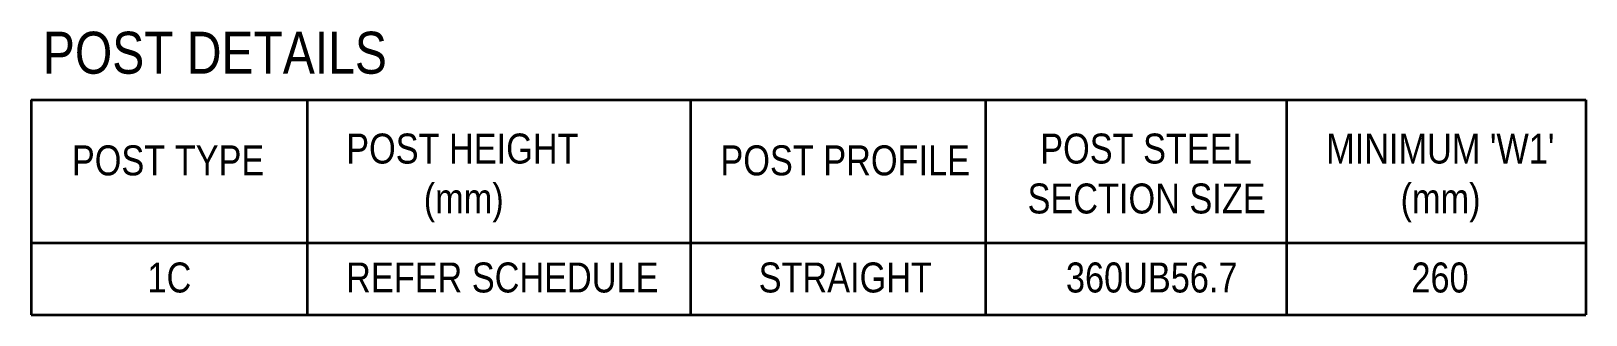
# Model space of a CAD drawing. Header units: metres. Extents: x 2.5 to 15.5, y -5.5 to 5.4.
# Drawn here: x 2.5473 to 2.6772, y 2.41 to 2.4337 of the extents above; entities that cross this region are included whole.
import ezdxf

# ---------------------------------------------------------------- set-up
doc = ezdxf.new("R2010")
doc.units = ezdxf.units.M
doc.layers.add('A-DETL', color=7, linetype='Continuous', lineweight=13)
doc.layers.add('G-ANNO-TEXT', color=7, linetype='Continuous', lineweight=9)
doc.styles.add('Arial Narrow', font='ARIALN.TTF', dxfattribs={"height": 0.0035})
doc.styles.add('Arial Narrow_1', font='ARIALN.TTF', dxfattribs={"height": 0.0025})

msp = doc.modelspace()

# ---------------------------------------------------------------- texts
at = {"layer": 'G-ANNO-TEXT', "attachment_point": 1, "bg_fill": 3, "box_fill_scale": 1, "bg_fill_color": 256, "bg_fill_true_color": 13158600, "bg_fill_transparency": 0}
for s, insert, char_height, style in [('POST DETAILS', (2.5483072, 2.433666), 0.0035, 'Arial Narrow'), ('POST HEIGHT ', (2.5736463, 2.4251666), 0.0025, 'Arial Narrow_1'), ('POST STEEL ', (2.6316264, 2.4251666), 0.0025, 'Arial Narrow_1'), ("MINIMUM 'W1' ", (2.6555128, 2.4251666), 0.0025, 'Arial Narrow_1'), ('POST TYPE', (2.5507304, 2.4241804), 0.0025, 'Arial Narrow_1'), ('POST PROFILE', (2.6049103, 2.4241804), 0.0025, 'Arial Narrow_1'), ('(mm)', (2.5801286, 2.4209994), 0.0025, 'Arial Narrow_1'), ('(mm)', (2.6617305, 2.4209994), 0.0025, 'Arial Narrow_1'), ('SECTION SIZE', (2.6305681, 2.4209994), 0.0025, 'Arial Narrow_1'), ('1C', (2.5570486, 2.4144063), 0.0025, 'Arial Narrow_1'), ('REFER SCHEDULE', (2.5736432, 2.4144063), 0.0025, 'Arial Narrow_1'), ('STRAIGHT', (2.6081051, 2.4144063), 0.0025, 'Arial Narrow_1'), (' 360UB56.7', (2.6329796, 2.4144063), 0.0025, 'Arial Narrow_1'), ('260', (2.6626362, 2.4144063), 0.0025, 'Arial Narrow_1')]:
    msp.add_mtext(s, dxfattribs=dict(at, insert=insert, char_height=char_height, style=style))

# ---------------------------------------------------------------- linework, layer by layer
at = {"layer": 'A-DETL', "lineweight": 35}
for p, q in [((2.5473242, 2.4279933), (2.6772113, 2.4279933)), ((2.5473242, 2.4279933), (2.5473242, 2.4100352)), ((2.5703983, 2.4279933), (2.5703983, 2.4100352)), ((2.6024136, 2.4279933), (2.6024136, 2.4100352)), ((2.627047, 2.4279933), (2.627047, 2.4100352)), ((2.6522113, 2.4279933), (2.6522113, 2.4100352)), ((2.6772113, 2.4279933), (2.6772113, 2.4100352)), ((2.5473242, 2.4160352), (2.6772113, 2.4160352)), ((2.5473242, 2.4100352), (2.6772113, 2.4100352))]:
    msp.add_line(p, q, dxfattribs=at)

msp.set_redraw_order([(e.dxf.handle, doc.entitydb.next_handle()) for e in msp.query("TEXT MTEXT ATTDEF DIMENSION ARC_DIMENSION")])  # texts and dimensions are drawn at this point

doc.saveas('drawing.dxf')
